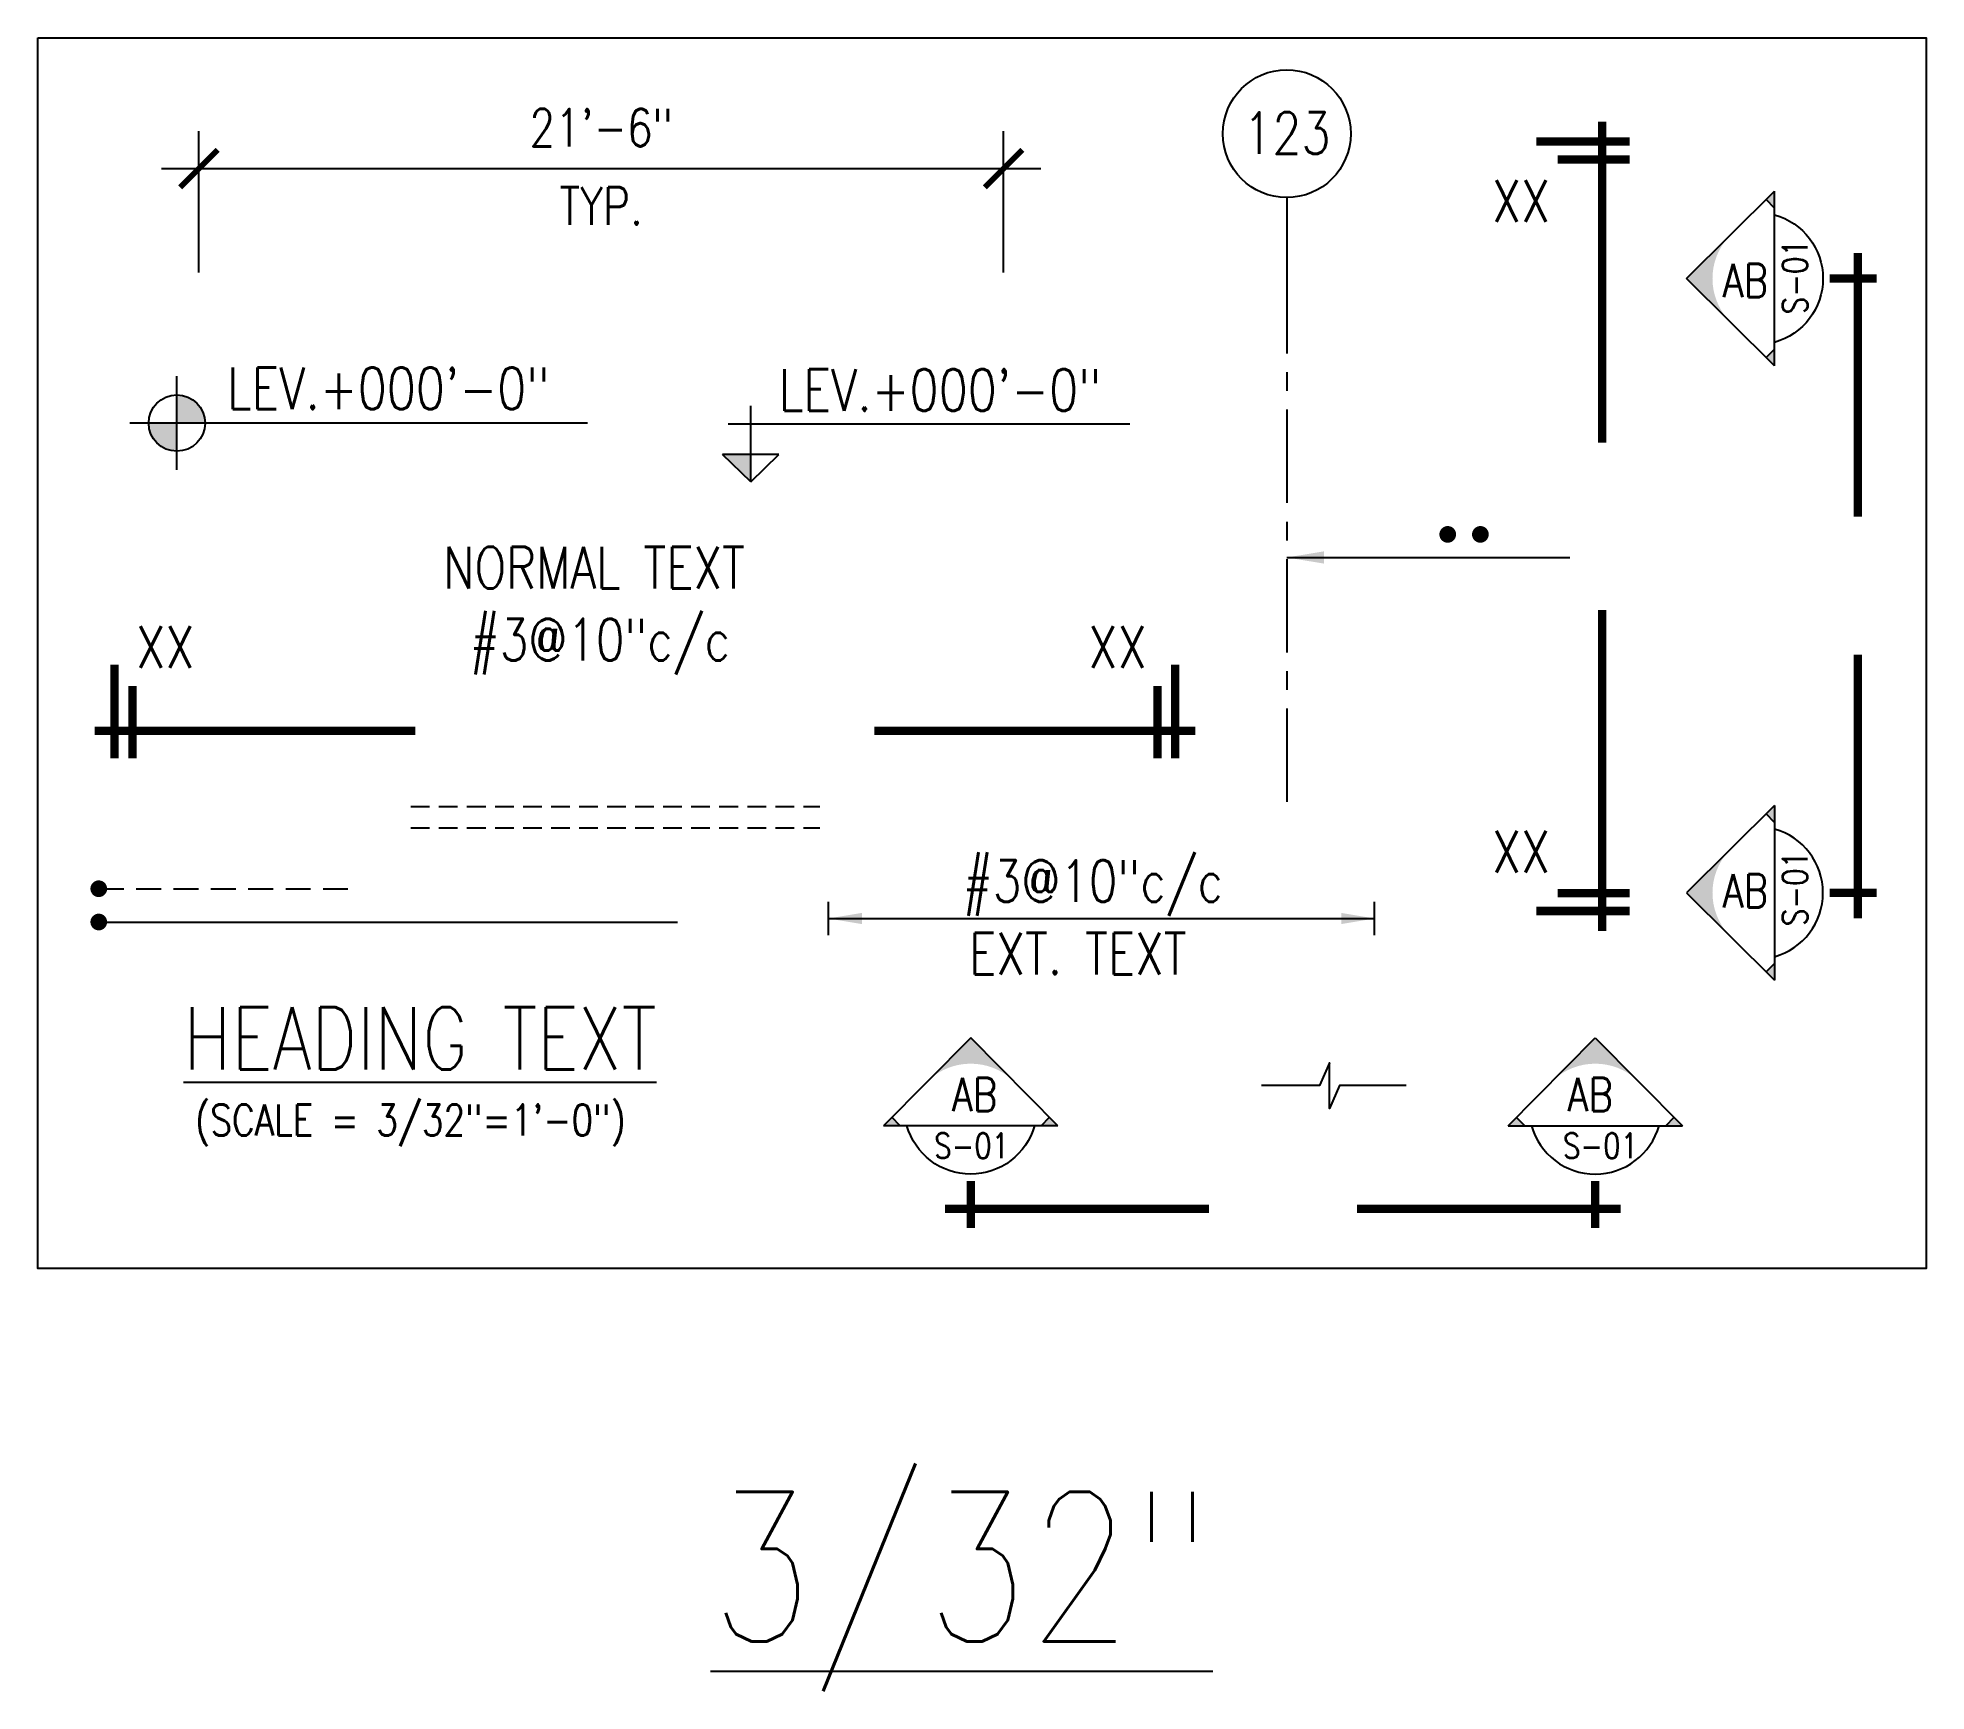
# Model space of a CAD drawing. Header units: inches. Extents: x 17147 to 26472, y -24737 to -16604.
# Drawn here: x 18470 to 19077, y -17530 to -16999 of the extents above; entities that cross this region are included whole.
import ezdxf

# ---------------------------------------------------------------- set-up
doc = ezdxf.new("R2010")
doc.units = ezdxf.units.IN
doc.header["$MEASUREMENT"] = 0
doc.linetypes.add('CENTER', pattern=[2, 1.25, -0.25, 0.25, -0.25])
doc.linetypes.add('HIDDEN', pattern=[0.375, 0.25, -0.125])
for name, color, linetype in [('ARROW', 2, 'Continuous'), ('BEAM', 3, 'HIDDEN'), ('BOTT. BAR', 5, 'Continuous'), ('BREAK', 1, 'Continuous'), ('DIM', 2, 'Continuous'), ('DOT', 2, 'Continuous'), ('Grids', 1, 'CENTER'), ('HEADING', 4, 'Continuous'), ('LEVEL', 2, 'Continuous'), ('SECMARK', 2, 'Continuous'), ('TEXT2', 3, 'Continuous'), ('TEXT3', 4, 'Continuous'), ('TOP BAR', 5, 'HIDDEN')]:
    doc.layers.add(name, color=color, linetype=linetype)
doc.styles.add('DIM 1_1 (A)', font='simplex.shx', dxfattribs={"width": 0.8})
doc.styles.add('DIM 3_32 (A)', font='simplex.shx', dxfattribs={"width": 0.8})
doc.dimstyles.new('DIM 3_32 (A)', dxfattribs={"dimtxt": 12, "dimasz": 12, "dimexe": 12, "dimexo": 12, "dimgap": 6, "dimtad": 1, "dimdec": 0, "dimzin": 3, "dimdsep": 46, "dimlunit": 4, "dimtxsty": 'DIM 3_32 (A)', "dimblk": 'ARCHTICK', "dimcen": 12, "dimdle": 12, "dimclrd": 2, "dimclre": 2, "dimclrt": 3, "dimadec": 0, "dimazin": 2, "dimtfac": 1, "dimtdec": 0, "dimtofl": 0, "dimtmove": 0, "dimatfit": 3, "dimfxl": 0, "dimtolj": 1, "dimtzin": 0, "dimlwd": -1, "dimlwe": -1, "dimarcsym": 0})

msp = doc.modelspace()

# ---------------------------------------------------------------- texts
at = {"layer": 'TEXT2', "style": 'DIM 3_32 (A)', "width": 0.8}
for s, p in [('NORMAL TEXT', (18600.43021, -17176.01879)), ('#3@10"c/c', (18609.00842, -17199.16699)), ('#3@10"c/c', (18767.27059, -17276.66095)), ('EXT. TEXT', (18769.30903, -17299.95513))]:
    msp.add_text(s, height=13.4, dxfattribs=at).set_placement(p)
at = {"layer": 'TEXT3', "style": 'DIM 1_1 (A)', "width": 0.8}
msp.add_text('%%U3/32"', height=48, dxfattribs=at).set_placement((18686.26615, -17514.09017))

# ---------------------------------------------------------------- blocks, each defined once
blk = doc.blocks.new('_ARCHTICK')
at = {"color": 0, "linetype": 'ByBlock', "const_width": 0.15}
blk.add_lwpolyline([(-0.5, -0.5), (0.5, 0.5)], dxfattribs=at)
blk = doc.blocks.new('*D29')
at = {"layer": 'DEFPOINTS', "color": 0, "transparency": 16777216}
for p in [(18780.36, -17041.22), (18522.04, -17086.58), (18780.36, -17086.58)]:
    blk.add_point(p, dxfattribs=at)
at = {"layer": 'DIM', "color": 2, "transparency": 16777216}
for p, q in [((18522.04, -17074.58), (18522.04, -17029.22)), ((18780.36, -17074.58), (18780.36, -17029.22)), ((18510.04, -17041.22), (18792.36, -17041.22))]:
    blk.add_line(p, q, dxfattribs=at)
at = {"layer": 'DIM', "color": 2, "transparency": 16777216, "xscale": 12, "yscale": 12, "zscale": 12, "rotation": 180}
blk.add_blockref('_ARCHTICK', (18522.04, -17041.22), dxfattribs=at)
at = {"layer": 'DIM', "color": 2, "transparency": 16777216, "xscale": 12, "yscale": 12, "zscale": 12}
blk.add_blockref('_ARCHTICK', (18780.36, -17041.22), dxfattribs=at)
at = {"layer": 'DIM', "color": 3, "transparency": 16777216, "char_height": 12, "attachment_point": 5, "style": 'DIM 3_32 (A)'}
for s, insert in [('\\A1;21\'-6"', (18651.2, -17028.07)), ('\\A1;TYP.', (18651.2, -17053.22))]:
    blk.add_mtext(s, dxfattribs=dict(at, insert=insert))
blk = doc.blocks.new('G')
at = {"layer": 'Grids', "color": 2, "linetype": 'Continuous', "ltscale": 1.25}
blk.add_line((0, 0), (0, -1.871), dxfattribs=at)
blk.add_circle((0, 1.914), 1.914, dxfattribs=at)
at = {"layer": 'TEXT3', "style": 'DIM 1_1 (A)', "width": 0.8}
blk.add_attdef('A', (-0.549, 1.345), '', height=1.35, dxfattribs=at)
blk = doc.blocks.new('S1')
at = {"layer": 'SECMARK', "const_width": 0.25}
for points in [[(0, 9.61), (0, 0)], [(-1.976, 9.013), (0.825, 9.013)], [(-1.336, 8.479), (0.825, 8.479)]]:
    blk.add_lwpolyline(points, dxfattribs=at)
at = {"layer": 'TEXT3', "style": 'DIM 1_1 (A)', "width": 0.8}
blk.add_attdef('A', (-2.652, 6.418), '', height=1.5, dxfattribs=at)
blk = doc.blocks.new('LEV.')
at = {"layer": 'LEVEL'}
h = blk.add_hatch(color=2, dxfattribs=at)
h.paths.add_polyline_path([(0, 0), (-0.844, 0, 0.414214), (0, -0.844)])
h.paths.add_polyline_path([(0, 0.844), (0, 0), (0.844, 0, 0.414214)])
for p, q in [((0, -1.406), (0, 1.406)), ((12.294, 0), (-1.406, 0))]:
    blk.add_line(p, q, dxfattribs=at)
blk.add_circle((0, 0), 0.844, dxfattribs=at)
at = {"layer": 'TEXT3', "style": 'DIM 1_1 (A)', "width": 0.8}
blk.add_attdef('A', (5.248, 0.412), '', height=1.25, dxfattribs=at)
blk = doc.blocks.new('LEV.1')
at = {"layer": 'LEVEL'}
blk.add_hatch(color=2, dxfattribs=at).paths.add_polyline_path([(0, -1.74), (0, -0.918), (-0.844, -0.918)])
for p, q in [((-0.678, 0), (11.346, 0)), ((0, -1.74), (0, 0.538)), ((0, -1.74), (-0.844, -0.918)), ((0.844, -0.918), (-0.844, -0.918)), ((0, -1.74), (0.844, -0.918))]:
    blk.add_line(p, q, dxfattribs=at)
at = {"layer": 'TEXT3', "style": 'DIM 1_1 (A)', "width": 0.8}
blk.add_attdef('A', (4.052, 0.397), '', height=1.25, dxfattribs=at)
blk = doc.blocks.new('S(VER)')
at = {"layer": 'SECMARK'}
blk.add_hatch(color=256, dxfattribs=at).paths.add_polyline_path([(7.134, 5.127), (5.879, 3.862, -0.388845), (8.388, 3.862)])
h = blk.add_hatch(color=256, dxfattribs=at)
h.paths.add_polyline_path([(4.77, 2.743), (4.522, 2.493), (5.022, 2.493)])
h.paths.add_polyline_path([(9.746, 2.493), (9.498, 2.743), (9.246, 2.493)])
for p, q in [((4.522, 2.493), (7.134, 5.127)), ((7.134, 5.127), (9.746, 2.493)), ((4.522, 2.493), (9.746, 2.493)), ((5.022, 2.493), (4.77, 2.743)), ((9.246, 2.493), (9.498, 2.743))]:
    blk.add_line(p, q, dxfattribs=at)
at = {"layer": 'SECMARK', "const_width": 0.25}
for points in [[(7.134, 0.839), (7.134, -0.569)], [(7.9, 0), (0, 0)]]:
    blk.add_lwpolyline(points, dxfattribs=at)
at = {"layer": 'SECMARK'}
blk.add_arc((7.134, 3.027), 1.985, 195.6061, 344.3939, dxfattribs=at)
at = {"layer": 'TEXT3', "style": 'DIM 1_1 (A)'}
for tag, p, height, width in [('A', (6.744, 2.923), 1, 0.8), ('B', (6.875, 1.443), 0.75, 0.7)]:
    blk.add_attdef(tag, p, '', height=height, dxfattribs=dict(at, width=width))
blk = doc.blocks.new('S (hor)')
at = {"layer": 'SECMARK'}
h = blk.add_hatch(color=256, dxfattribs=at)
h.paths.add_polyline_path([(-2.493, -5.022), (-2.493, -4.522), (-2.743, -4.77)])
h.paths.add_polyline_path([(-2.493, -9.246), (-2.743, -9.498), (-2.493, -9.746)])
blk.add_hatch(color=256, dxfattribs=at).paths.add_polyline_path([(-5.127, -7.134), (-3.862, -5.879, 0.388845), (-3.862, -8.388)])
for p, q in [((-2.493, -4.522), (-5.127, -7.134)), ((-2.493, -4.522), (-2.493, -9.746)), ((-2.493, -5.022), (-2.743, -4.77)), ((-5.127, -7.134), (-2.493, -9.746)), ((-2.493, -9.246), (-2.743, -9.498))]:
    blk.add_line(p, q, dxfattribs=at)
at = {"layer": 'SECMARK', "const_width": 0.25}
for points in [[(0, -7.9), (0, 0)], [(-0.839, -7.134), (0.569, -7.134)]]:
    blk.add_lwpolyline(points, dxfattribs=at)
at = {"layer": 'SECMARK'}
blk.add_arc((-3.027, -7.134), 1.985, 285.6061, 74.3939, dxfattribs=at)
at = {"layer": 'TEXT3', "style": 'DIM 1_1 (A)', "width": 0.8}
blk.add_attdef('A', (-3.713, -7.571), '', height=1, dxfattribs=at)
blk.add_attdef('B', (-1.505, -7.334), '', height=0.75, rotation=90, dxfattribs=at)
blk = doc.blocks.new('HEAD')
at = {"layer": 'HEADING', "style": 'DIM 1_1 (A)', "width": 0.8}
blk.add_attdef('A', (1.004, 0.231), '', height=2, dxfattribs=at)
at = {"layer": 'TEXT2', "style": 'DIM 1_1 (A)', "width": 0.8}
blk.add_attdef('B', (1.35, -1.337), '', height=1, dxfattribs=at)

# ---------------------------------------------------------------- dimensions: what is measured, and where the dimension line sits
at = {"layer": 'DIM'}
dim = msp.add_linear_dim(base=(18780.36201, -17041.2157), p1=(18522.04321, -17086.57877), p2=(18780.36201, -17086.57877), text='<>\\XTYP.', dimstyle='DIM 3_32 (A)', dxfattribs=at)
dim.commit()
dim.dimension.update_dxf_attribs({"geometry": '*D29', "text_midpoint": (18651.20261, -17041.2157)})

# ---------------------------------------------------------------- linework, layer by layer
msp.add_lwpolyline([(18470.30631, -16999.2056), (19076.54602, -16999.2056), (19076.54602, -17394.37409), (18470.30631, -17394.37409)], close=True)
at = {"layer": 'ARROW', "color": 4}
for p, q in [((18724.13562, -17287.34611), (18724.13562, -17276.62611)), ((18899.46102, -17287.34611), (18899.46102, -17276.62611))]:
    msp.add_line(p, q, dxfattribs=at)
at = {"layer": 'ARROW', "color": 2}
msp.add_line((18724.13562, -17281.98611), (18899.46102, -17281.98611), dxfattribs=at)
for points in [[(18734.85562, -17280.19944), (18734.85562, -17283.77278), (18724.13562, -17281.98611)], [(18888.74102, -17280.19944), (18888.74102, -17283.77278), (18899.46102, -17281.98611)]]:
    msp.add_solid(points, dxfattribs=at)
at = {"layer": 'BEAM', "ltscale": 24}
for p, q in [((18590.09816, -17246.05003), (18721.36581, -17246.05003)), ((18590.09816, -17252.9103), (18721.36581, -17252.9103))]:
    msp.add_line(p, q, dxfattribs=at)
at = {"layer": 'BOTT. BAR'}
msp.add_line((18489.88936, -17283.11229), (18675.69034, -17283.11229), dxfattribs=at)
at = {"layer": 'BOTT. BAR', "const_width": 2.68}
msp.add_lwpolyline([(18488.54936, -17283.11229, 1), (18491.22936, -17283.11229, 1)], format="xyb", close=True, dxfattribs=at)
at = {"layer": 'BREAK', "linetype": 'Continuous'}
msp.add_lwpolyline([(18909.55236, -17335.64786), (18888.2086, -17335.64786), (18884.9926, -17343.0111), (18884.9926, -17328.28462), (18881.7766, -17335.64786), (18863.10299, -17335.64786)], dxfattribs=at)
at = {"layer": 'DOT', "const_width": 2.68}
for points in [[(18921.59878, -17158.66112, 1), (18924.27878, -17158.66112, 1)], [(18932.0778, -17158.66112, 1), (18934.7578, -17158.66112, 1)]]:
    msp.add_lwpolyline(points, format="xyb", close=True, dxfattribs=at)
at = {"layer": 'Grids', "ltscale": 24}
msp.add_line((18871.25887, -17070.57792), (18871.25887, -17248.34925), dxfattribs=at)
at = {"layer": 'TOP BAR', "ltscale": 32}
msp.add_line((18489.88936, -17272.42707), (18572.02599, -17272.42707), dxfattribs=at)
at = {"layer": 'TOP BAR', "linetype": 'ByBlock', "const_width": 2.68}
msp.add_lwpolyline([(18488.54936, -17272.42707, 1), (18491.22936, -17272.42707, 1)], format="xyb", close=True, dxfattribs=at)

# ---------------------------------------------------------------- block references
ref = msp.add_blockref('G', (18871.25887, -17050.52573), dxfattribs=dict(xscale=10.72000000000116, yscale=10.72000000000116, zscale=10.72000000000116))
ref.add_attrib('A', '123', (18857.31737, -17036.51362), dxfattribs={"layer": 'TEXT3', "height": 13.4, "style": 'DIM 3_32 (A)', "width": 0.8125})
ref = msp.add_blockref('S1', (18972.52089, -17129.15535), dxfattribs=dict(xscale=10.72000000000116, yscale=10.72000000000116, zscale=10.72000000000116))
ref.add_attrib('A', 'XX', (18937.2139, -17058.32099), dxfattribs={"layer": 'TEXT3', "height": 13.4, "style": 'DIM 3_32 (A)', "width": 0.8125})
ref = msp.add_blockref('S (hor)', (19054.55943, -17152.98406), dxfattribs=dict(xscale=-10.72000000000116, yscale=10.72000000000116, zscale=10.72, rotation=180))
ref.add_attrib('A', 'AB', (19011.23789, -17082.54276), dxfattribs={"layer": 'TEXT3', "height": 10.72, "style": 'DIM 3_32 (A)', "width": 0.8125})
ref.add_attrib('B', 'S-01', (19038.42169, -17087.951), dxfattribs={"layer": 'TEXT3', "height": 8.04, "rotation": 90, "style": 'DIM 3_32 (A)', "width": 0.8125})
ref = msp.add_blockref('LEV.', (18514.97576, -17122.90602), dxfattribs=dict(xscale=10.72000000000116, yscale=10.72000000000116, zscale=10.72000000000116))
ref.add_attrib('A', 'LEV.+000\'-0"', (18531.0231, -17118.49275), dxfattribs={"layer": 'TEXT3', "height": 13.4, "style": 'DIM 3_32 (A)', "width": 0.8125})
ref = msp.add_blockref('LEV.1', (18699.20421, -17123.15693), dxfattribs=dict(xscale=10.72000000000116, yscale=10.72000000000116, zscale=10.72000000000116))
ref.add_attrib('A', 'LEV.+000\'-0"', (18708.18788, -17119.00411), dxfattribs={"layer": 'TEXT3', "height": 13.4, "style": 'DIM 3_32 (A)', "width": 0.8125})
ref = msp.add_blockref('S1', (18972.52089, -17182.95768), dxfattribs=dict(xscale=-10.72000000000116, yscale=10.72000000000116, zscale=10.72, rotation=180))
ref.add_attrib('A', 'XX', (18937.2139, -17267.19204), dxfattribs={"layer": 'TEXT3', "height": 13.4, "style": 'DIM 3_32 (A)', "width": 0.8125})
ref = msp.add_blockref('S1', (18591.56378, -17221.68956), dxfattribs=dict(xscale=-10.72000000000116, yscale=10.72000000000116, zscale=10.72, rotation=90))
ref.add_attrib('A', 'XX', (18501.93827, -17201.50915), dxfattribs={"layer": 'TEXT3', "height": 13.4, "style": 'DIM 3_32 (A)', "width": 0.8125})
ref = msp.add_blockref('S1', (18738.84833, -17221.68956), dxfattribs=dict(xscale=10.72000000000116, yscale=10.72000000000116, zscale=10.72000000000116, rotation=270))
ref.add_attrib('A', 'XX', (18807.64641, -17201.50915), dxfattribs={"layer": 'TEXT3', "height": 13.4, "style": 'DIM 3_32 (A)', "width": 0.8125})
ref = msp.add_blockref('S (hor)', (19054.55943, -17197.27417), dxfattribs=dict(xscale=10.72000000000116, yscale=10.72000000000116, zscale=10.72000000000116))
ref.add_attrib('A', 'AB', (19011.23789, -17278.43547), dxfattribs={"layer": 'TEXT3', "height": 10.72, "style": 'DIM 3_32 (A)', "width": 0.8125})
ref.add_attrib('B', 'S-01', (19038.42169, -17284.39329), dxfattribs={"layer": 'TEXT3', "height": 8.04, "rotation": 90, "style": 'DIM 3_32 (A)', "width": 0.8125})
ref = msp.add_blockref('HEAD', (18506.35449, -17332.97759), dxfattribs=dict(xscale=10.72000000000116, yscale=10.72000000000116, zscale=10.72000000000116))
ref.add_attrib('A', '%%UHEADING TEXT', (18517.12017, -17330.50254), dxfattribs={"layer": 'HEADING', "height": 20, "style": 'DIM 3_32 (A)', "width": 0.8125})
ref.add_attrib('B', '(SCALE = 3/32"=1\'-0")', (18520.82467, -17351.70113), dxfattribs={"layer": 'TEXT2', "height": 10, "style": 'DIM 3_32 (A)', "width": 0.8125})
ref = msp.add_blockref('S(VER)', (18846.27219, -17375.22965), dxfattribs=dict(xscale=-10.72000000000116, yscale=10.72000000000116, zscale=10.72))
ref.add_attrib('A', 'AB', (18763.76033, -17343.89029), dxfattribs={"layer": 'TEXT3', "height": 10.72, "style": 'DIM 3_32 (A)', "width": 0.8125})
ref.add_attrib('B', 'S-01', (18758.05259, -17358.95256), dxfattribs={"layer": 'TEXT3', "height": 8.04, "style": 'DIM 3_32 (A)', "width": 0.8125})
ref = msp.add_blockref('S(VER)', (18893.81387, -17375.22965), dxfattribs=dict(xscale=10.72000000000116, yscale=10.72000000000116, zscale=10.72000000000116))
ref.add_attrib('A', 'AB', (18961.3943, -17343.89029), dxfattribs={"layer": 'TEXT3', "height": 10.72, "style": 'DIM 3_32 (A)', "width": 0.8125})
ref.add_attrib('B', 'S-01', (18959.94739, -17358.95256), dxfattribs={"layer": 'TEXT3', "height": 8.04, "style": 'DIM 3_32 (A)', "width": 0.8125})

msp.set_redraw_order([(e.dxf.handle, doc.entitydb.next_handle()) for e in msp.query("TEXT MTEXT ATTDEF DIMENSION ARC_DIMENSION")])  # texts and dimensions are drawn at this point

# ---------------------------------------------------------------- leaders
at = {"layer": 'DIM'}
msp.add_leader([(18871.25887, -17166.07349), (18962.11297, -17166.07349)], dimstyle='DIM 3_32 (A)', dxfattribs=at)

doc.saveas('drawing.dxf')
